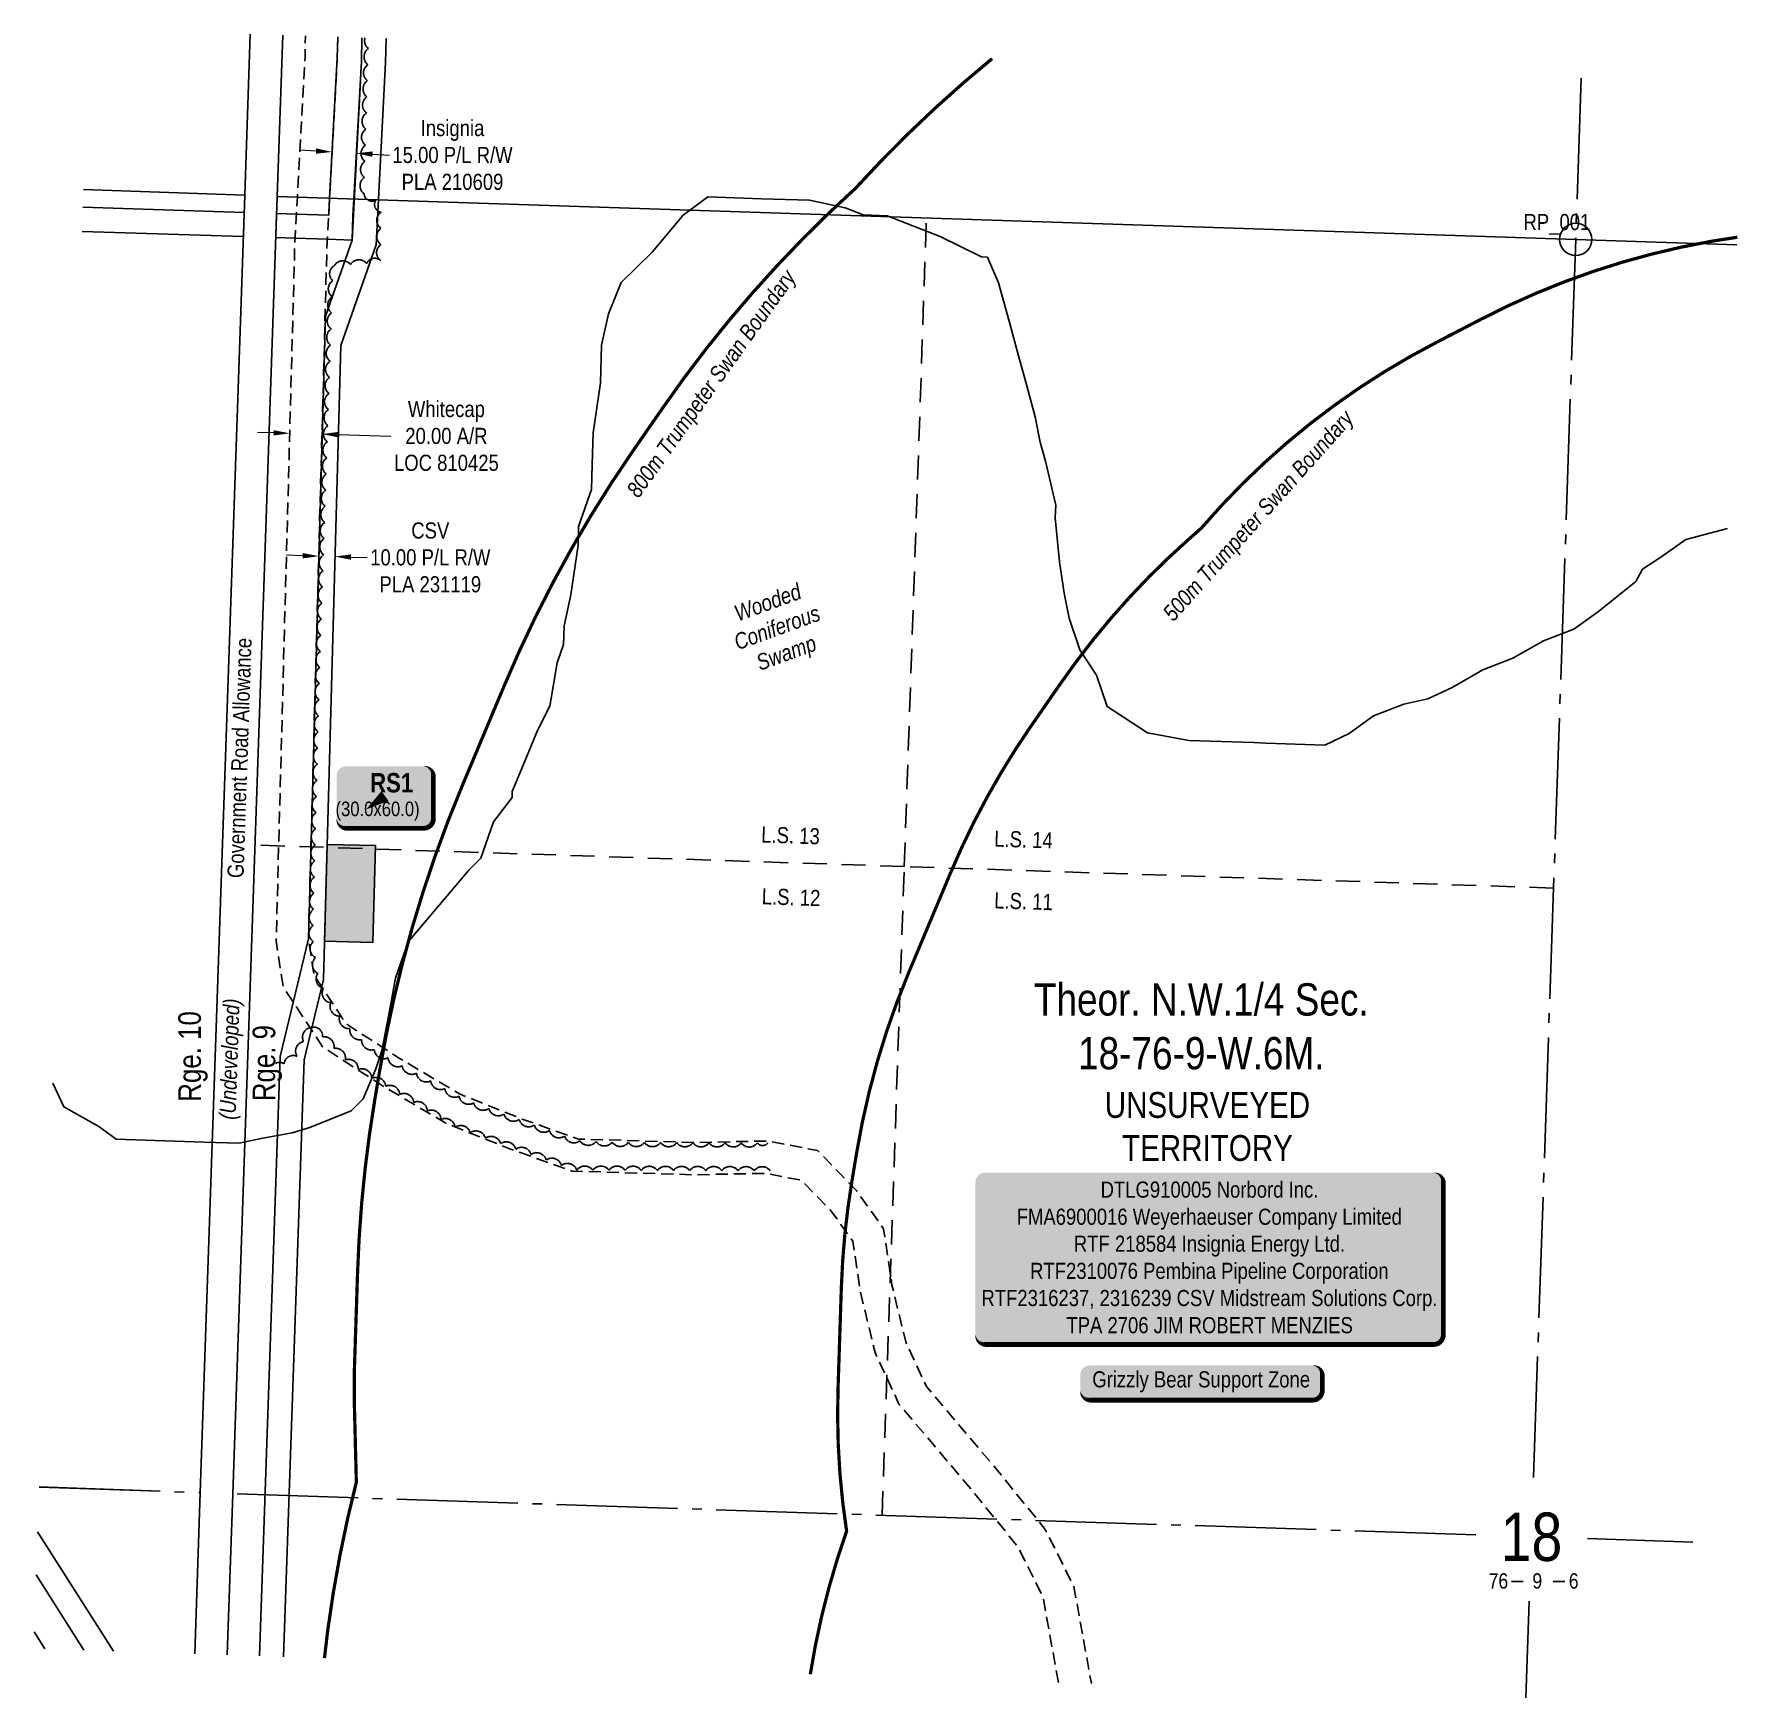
# Model space of a CAD drawing. Extents: x 347493 to 351441, y 6162376 to 6165172.
# Drawn here: x 348837 to 349893, y 6162376 to 6163408 of the extents above; entities that cross this region are included whole.
import ezdxf
from ezdxf.enums import TextEntityAlignment as Align

# ---------------------------------------------------------------- set-up
doc = ezdxf.new("R2010")
doc.units = 0
doc.header["$LTSCALE"] = 3
doc.header["$PDSIZE"] = 0.5
for name, pattern in [('0', [1, 1, 0]), ('DASHDOT2', [12.7, 6.35, -3.175, 0, -3.175]), ('foc-ACCESSROAD', [3.75, 2.5, -1.25]), ('foc-LSD', [8, 5, -3]), ('foc-QUARTERLINE', [33, 25, -3, 2, -3])]:
    doc.linetypes.add(name, pattern=pattern)
doc.layers.get('Defpoints').update_dxf_attribs({"color": 9})
for name, color, linetype in [('10', 1, 'Continuous'), ('35', 37, 'Continuous'), ('9', 3, 'Continuous'), ('AS-WILDLIFE', 131, 'DASHDOT2'), ('AS-WILDLIFE-BLOCK', 131, 'Continuous'), ('C-RW', 13, 'Continuous'), ('C-SYMBOL', 7, 'Continuous'), ('D-TXT', 6, 'Continuous'), ('F-AR', 190, 'foc-ACCESSROAD'), ('F-RW', 190, 'Continuous'), ('L-QSEC', 8, 'foc-QUARTERLINE'), ('L-ROAD-T', 7, 'Continuous'), ('L-SEC', 7, 'Continuous'), ('L-SECLBL', 7, 'Continuous'), ('L-SECQ', 8, 'foc-QUARTERLINE'), ('L-SECTION-LSD', 7, 'foc-LSD'), ('L-UNS-T', 3, 'Continuous'), ('P-TEMP-BLOCKS', 250, 'Continuous'), ('P-TEMP-H', 41, 'Continuous'), ('P-TEMP_LOG DECK', 46, 'Continuous'), ('R- CONC', 8, 'Continuous'), ('T-BUSH', 110, '0'), ('WETLAND', 143, 'Continuous'), ('WETLAND-T', 146, 'Continuous')]:
    doc.layers.add(name, color=color, linetype=linetype)
for name, color, linetype, lineweight in [('C-RW-T', 13, 'Continuous', 9), ('F-RW-T', 190, 'Continuous', 9), ('T-TEXT', 48, 'Continuous', 18)]:
    doc.layers.add(name, color=color, linetype=linetype, lineweight=lineweight)
doc.styles.add('100L', font='ARIALN.TTF', dxfattribs={"height": 11})
doc.styles.add('175L', font='ARIALN.TTF', dxfattribs={"height": 20})
doc.styles.add('240', font='ARIALN.TTF', dxfattribs={"height": 30})
doc.styles.add('80', font='ARIALN.TTF', dxfattribs={"height": 10})
doc.styles.add('80CG', font='ARIALN.TTF', dxfattribs={"height": 10})
doc.styles.add('80L', font='ARIALN.TTF', dxfattribs={"height": 10})
doc.styles.add('80LS', font='ARIALNI.TTF', dxfattribs={"height": 10})
doc.styles.add('BOLD', font='ARIALNB.TTF')
doc.styles.add('SIMPLEX', font='ARIALN.TTF')
doc.dimstyles.new('Compass 5 000', dxfattribs={"dimscale": 5, "dimtxt": 9, "dimasz": 2, "dimexe": 0.2, "dimexo": 0.0625, "dimgap": 0.5, "dimtad": 0, "dimtih": 1, "dimtoh": 1, "dimzin": 0, "dimdsep": 46, "dimtxsty": '80CG', "dimcen": 0.1, "dimse1": 1, "dimse2": 1, "dimclrd": 256, "dimclrt": 256, "dimaunit": 1, "dimadec": 4, "dimazin": 0, "dimtfac": 0.06, "dimtofl": 0, "dimtmove": 0, "dimatfit": 1, "dimfxl": 0.2, "dimtolj": 1, "dimtzin": 0, "dimlwd": -1, "dimarcsym": 0})

msp = doc.modelspace()

# ---------------------------------------------------------------- texts
at = {"layer": '35', "color": 3, "style": '80'}
msp.add_attdef('RP_001', (349759.7596819572, 6163286.179844648), 'RP', height=9.997349999999958, dxfattribs=at)
at = {"layer": 'AS-WILDLIFE', "char_height": 9.997549999999984, "attachment_point": 5, "style": '240'}
for s, insert, rotation in [('{\\fArial Narrow|b0|i1|c0|p34; 800m Trumpeter Swan Boundary}', (349256.6126553345, 6163188.925242827), 54.49894496638459), ('{\\fArial Narrow|b0|i1|c0|p34; 500m Trumpeter Swan Boundary}', (349595.313715148, 6163107.067113576), 48.23913859693997)]:
    msp.add_mtext_dynamic_manual_height_columns(s, width=172.6770561957706, gutter_width=45.00000000000001, heights=[0], dxfattribs=dict(at, insert=insert, rotation=rotation))
at = {"layer": 'C-SYMBOL', "color": 3, "insert": (349560.0677454433, 6162819.271553051), "char_height": 19.99469999999993, "width": 207.700831664814, "attachment_point": 2, "style": '175L'}
msp.add_mtext('Theor. N.W.1/4 Sec. 18-76-9-W.6M.', dxfattribs=at)
at = {"layer": 'D-TXT', "color": 3, "insert": (348926.171239004, 6162745.853760841), "char_height": 13.99628999999995, "attachment_point": 1, "rotation": 90, "style": '80L'}
msp.add_mtext_dynamic_manual_height_columns('Rge. 10', width=55.50455069672559, gutter_width=47.48741249999986, heights=[0], dxfattribs=at)
at = {"layer": 'L-ROAD-T', "style": '80L'}
msp.add_text('Government Road Allowance', height=9.997549999999984, rotation=88.0363896292025, dxfattribs=at).set_placement((348964.103911577, 6162958.964569046), align=Align.MIDDLE_CENTER)
at = {"layer": 'L-SECTION-LSD', "insert": (349431.9441885133, 6162914.014356191), "char_height": 9.997349999999964, "attachment_point": 1, "rotation": 358.10061686418624, "style": '100L', "bg_fill": 3, "box_fill_scale": 1.5, "bg_fill_color": 256, "bg_fill_transparency": 0}
msp.add_mtext_dynamic_manual_height_columns('L.S. 14', width=36.98839449618065, gutter_width=54.9854249999998, heights=[0], dxfattribs=at)
at = {"layer": 'L-UNS-T', "color": 3, "insert": (349563.8814542394, 6162730.403628509), "char_height": 15.99575999999994, "attachment_point": 5, "style": '80L'}
msp.add_mtext_dynamic_manual_height_columns('UNSURVEYED TERRITORY', width=126.3802520611182, gutter_width=47.48741249999986, heights=[0], dxfattribs=at)
at = {"layer": 'WETLAND-T', "insert": (349263.191844087, 6163050.547784672), "char_height": 10.00000000000002, "attachment_point": 1, "rotation": 19.999999999999996, "style": '80L'}
msp.add_mtext_dynamic_manual_height_columns('\\pi6.83718;{\\fArial Narrow|b0|i1|c0|p34;Wooded \\P\\pi0.56842;Coniferous \\P\\pi9.16664;Swamp}', width=55.46834924965895, gutter_width=50.00000000000001, heights=[0], dxfattribs=at)

# ---------------------------------------------------------------- blocks, each defined once
blk = doc.blocks.new('L-SECLBL')
at = {"layer": '9', "color": 7}
for p, q in [((-5.082139060913505, -27.83004804289613), (-12.28857354467345, -27.83004804289613)), ((20.70431141927111, -27.83004804289613), (13.49787693551116, -27.83004804289613))]:
    blk.add_line(p, q, dxfattribs=at)
at = {"layer": '10', "color": 2, "style": 'SIMPLEX'}
blk.add_attdef('SEC', text='', height=30, dxfattribs=at).set_placement((0, 0), align=Align.MIDDLE)
at = {"layer": '10', "color": 5, "style": '80L'}
blk.add_attdef('TWP', text='', height=9.5, dxfattribs=at).set_placement((-14.43410290347765, -27.36845155570791), align=Align.MIDDLE_RIGHT)
blk.add_attdef('RGE', text='', height=9.5, dxfattribs=at).set_placement((3.622123863462547, -27.36845155570791), align=Align.MIDDLE_CENTER)
blk.add_attdef('MER', text='', height=9.5, dxfattribs=at).set_placement((23.16775162027989, -27.36845155570791), align=Align.MIDDLE_LEFT)
blk = doc.blocks.new('*U422')
h = blk.add_hatch(color=255)
edge = h.paths.add_edge_path()
edge.add_line((-139, -54), (139, -54))
edge.add_arc((139, -48), 6, 270, 360)
edge.add_line((145, -48), (145, 46.5))
edge.add_arc((139, 46.5), 6, 0, 90)
edge.add_line((139, 52.5), (-139, 52.5))
edge.add_arc((-139, 46.5), 6, 90, 180)
edge.add_line((-145, 46.5), (-145, -48))
edge.add_arc((-139, -48), 6, 180, 270)
at = {"color": 44, "flags": 128}
blk.add_lwpolyline([(-139, -54, 3, 3, 0), (139, -54, 3, 3, 0.414213562373095), (145, -48, 3, 3, 0), (145, 46.5, 3, 0, 0.414213562373095), (139, 52.5, 0, 0, 0), (-139, 52.5, 0, 0, 0.414213562373095), (-145, 46.5, 0, 0, 0), (-145, -48, 0, 3, 0.414213562373095)], format="xyseb", close=True, dxfattribs=at)
at = {"color": 44, "style": '80'}
blk.add_attdef('ENTER_TEXT_001', (-35.98567530695772, -4.996589358799454), '', height=10, dxfattribs=at)
blk = doc.blocks.new('*U427')
h = blk.add_hatch(color=191)
edge = h.paths.add_edge_path()
edge.add_line((-23.99999999999998, -20), (23.99999999999998, -20))
edge.add_arc((23.99999999999998, -14), 6, 270, 360)
edge.add_line((29.99999999999998, -14), (29.99999999999998, 12.5))
edge.add_arc((23.99999999999998, 12.5), 6, 0, 90)
edge.add_line((23.99999999999998, 18.5), (-23.99999999999998, 18.5))
edge.add_arc((-23.99999999999998, 12.5), 6, 90, 180)
edge.add_line((-29.99999999999998, 12.5), (-29.99999999999998, -14))
edge.add_arc((-23.99999999999998, -14), 6, 180, 270)
at = {"color": 250, "flags": 128}
blk.add_lwpolyline([(-23.99999999999998, -20, 3, 3, 0), (23.99999999999998, -20, 3, 3, 0.414213562373095), (29.99999999999998, -14, 3, 3, 0), (29.99999999999998, 12.5, 3, 0, 0.414213562373095), (23.99999999999998, 18.5, 0, 0, 0), (-23.99999999999998, 18.5, 0, 0, 0.414213562373095), (-29.99999999999998, 12.5, 0, 0, 0), (-29.99999999999998, -14, 0, 3, 0.414213562373095)], format="xyseb", close=True, dxfattribs=at)
at = {"flags": 128}
blk.add_lwpolyline([(-11.58194984721978, -8.280343722435013, 0, 7.5, 0), (-3.398394867633905e-15, 0, 0, 0, 0)], format="xyseb", dxfattribs=at)
at = {"color": 250}
for tag, p, height, style in [('TEMP_AREA_W1_001', (-9.212824010914055, 2.244292974654144), 12, 'BOLD'), ('ENTER_TEXT_001', (-30.65893587994544, -12.47010782646594), 9, '80')]:
    blk.add_attdef(tag, p, '', height=height, dxfattribs=dict(at, style=style))
blk = doc.blocks.new('*D429')
at = {"layer": 'Defpoints', "color": 0, "transparency": 16777216}
for p in [(348995.8500621833, 6163184.537267505), (349015.8368204539, 6163184.003165063), (349015.1870222845, 6163159.68693297)]:
    blk.add_point(p, dxfattribs=at)
at = {"layer": 'F-RW-T', "transparency": 16777216}
for p, q in [((348985.2038326469, 6163160.488168197), (348975.2074012799, 6163160.755300982)), ((349025.1834536515, 6163159.419800185), (349057.9608391264, 6163158.54389618))]:
    blk.add_line(p, q, dxfattribs=at)
for points in [[(348985.2483547778, 6163162.154240091), (348985.1593105161, 6163158.822096301), (348995.200264014, 6163160.221035412)], [(349025.2279757824, 6163161.085872079), (349025.1389315206, 6163157.753728289), (349015.1870222845, 6163159.68693297)]]:
    blk.add_solid(points, dxfattribs=at)
at = {"layer": 'F-RW-T', "transparency": 16777216, "insert": (349092.2957640922, 6163158.543896179), "char_height": 10, "attachment_point": 5, "style": '80CG'}
blk.add_mtext('\\A1;Whitecap\\P20.00 A/R\\PLOC 810425', dxfattribs=at)
blk = doc.blocks.new('*D430')
at = {"layer": 'C-RW-T', "transparency": 16777216}
for p, q in [((349003.2499664436, 6163084.32715708), (348993.2536260312, 6163084.597672069)), ((349033.2365385774, 6163083.515678387), (349043.2328789898, 6163083.245163397))]:
    blk.add_line(p, q, dxfattribs=at)
for points in [[(349003.2950522752, 6163085.993213817), (349003.204880612, 6163082.661100345), (349013.2463068559, 6163084.05664209)], [(349033.281624409, 6163085.181735124), (349033.1914527457, 6163081.849621652), (349023.2401981649, 6163083.786193376)]]:
    blk.add_solid(points, dxfattribs=at)
at = {"layer": 'Defpoints', "color": 0, "transparency": 16777216}
for p in [(349013.2497222496, 6163084.182851129), (349023.2401981649, 6163083.786193376), (349023.2436135585, 6163083.912402415)]:
    blk.add_point(p, dxfattribs=at)
at = {"layer": 'C-RW-T', "transparency": 16777216, "insert": (349082.3188271479, 6163083.245163397), "char_height": 10, "attachment_point": 5, "style": '80CG'}
blk.add_mtext('\\A1;CSV\\P10.00 P/L R/W\\PPLA 231119', dxfattribs=at)
blk = doc.blocks.new('*D434')
at = {"layer": 'Defpoints', "color": 0, "transparency": 16777216}
for p in [(349023.0132895354, 6163362.357230443), (349038.0084894072, 6163361.536387354), (349036.4923121883, 6163333.838791117)]:
    blk.add_point(p, dxfattribs=at)
at = {"layer": 'F-RW-T', "transparency": 16777216}
for p, q in [((349011.5120612803, 6163335.206219793), (349001.5270102441, 6163335.752805381)), ((349046.4773632245, 6163333.29220553), (349056.985437768, 6163332.716989432))]:
    blk.add_line(p, q, dxfattribs=at)
for points in [[(349011.6031588783, 6163336.870394966), (349011.4209636824, 6163333.54204462), (349021.4971123165, 6163334.659634206)], [(349046.5684608225, 6163334.956380703), (349046.3862656266, 6163331.628030357), (349036.4923121883, 6163333.838791117)]]:
    blk.add_solid(points, dxfattribs=at)
at = {"layer": 'F-RW-T', "transparency": 16777216, "insert": (349096.0713859263, 6163332.716989432), "char_height": 10, "attachment_point": 5, "style": '80CG'}
blk.add_mtext('\\A1;Insignia\\P15.00 P/L R/W\\PPLA 210609', dxfattribs=at)
blk = doc.blocks.new('*U443')
h = blk.add_hatch(color=255)
edge = h.paths.add_edge_path()
edge.add_line((-68.99999999999999, -11.5), (68.99999999999999, -11.5))
edge.add_arc((68.99999999999999, -5.5), 6, 270, 360)
edge.add_line((74.99999999999999, -5.5), (74.99999999999999, 4))
edge.add_arc((68.99999999999999, 4), 6, 0, 90)
edge.add_line((68.99999999999999, 10), (-68.99999999999999, 10))
edge.add_arc((-68.99999999999999, 4), 6, 90, 180)
edge.add_line((-74.99999999999999, 4), (-74.99999999999999, -5.5))
edge.add_arc((-68.99999999999999, -5.5), 6, 180, 270)
at = {"color": 131, "flags": 128}
blk.add_lwpolyline([(-68.99999999999999, -11.5, 3, 3, 0), (68.99999999999999, -11.5, 3, 3, 0.414213562373095), (74.99999999999999, -5.5, 3, 3, 0), (74.99999999999999, 4, 3, 0, 0.414213562373095), (68.99999999999999, 10, 0, 0, 0), (-68.99999999999999, 10, 0, 0, 0.414213562373095), (-74.99999999999999, 4, 0, 0, 0), (-74.99999999999999, -5.5, 0, 3, 0.414213562373095)], format="xyseb", close=True, dxfattribs=at)
at = {"color": 131, "style": '80'}
blk.add_attdef('ENTER_TEXT_001', (-35.98567530695772, -4.996589358799454), '', height=10, dxfattribs=at)

# ---------------------------------------------------------------- dimensions: what is measured, and where the dimension line sits
at = {"layer": 'C-RW-T'}
dim = msp.add_aligned_dim(p1=(349013.2497222495, 6163084.182851129), p2=(349023.2436135585, 6163083.912402416), distance=-0.12625524345346978, text='CSV\\P10.00 P/L R/W\\PPLA 231119', dimstyle='Compass 5 000', dxfattribs=at)
dim.commit()
dim.dimension.update_dxf_attribs({"geometry": '*D430', "text_midpoint": (349082.3188271479, 6163083.245163397)})
at = {"layer": 'F-RW-T'}
for base, p1, p2, angle, text, picture, middle in [((349036.4923121883, 6163333.838791117), (349023.0132895355, 6163362.357230444), (349038.0084894072, 6163361.536387355), 356.8667338076871, 'Insignia\\P15.00 P/L R/W\\PPLA 210609', '*D434', (349096.0713859263, 6163332.716989432)), ((349015.1870222845, 6163159.68693297), (348995.8500621833, 6163184.537267505), (349015.8368204539, 6163184.003165063), 358.46925979178536, 'Whitecap\\P20.00 A/R\\PLOC 810425', '*D429', (349092.2957640922, 6163158.543896179))]:
    dim = msp.add_linear_dim(base=base, p1=p1, p2=p2, angle=angle, text=text, dimstyle='Compass 5 000', dxfattribs=at)
    dim.commit()
    dim.dimension.update_dxf_attribs({"geometry": picture, "text_midpoint": middle, "dimtype": 161})

# ---------------------------------------------------------------- hatches: boundary and pattern name
at = {"layer": 'P-TEMP-H'}
h = msp.add_hatch(color=256, dxfattribs=at)
h.dxf.hatch_style = 1
h.paths.add_polyline_path([(349048.3946045468, 6162904.592829934), (349018.4129306197, 6162905.404176071), (349016.7902383358, 6162845.440828223), (349046.771912263, 6162844.629482076)])

# ---------------------------------------------------------------- linework, layer by layer
at = {"layer": '35', "color": 3}
msp.add_circle((349792.112, 6163280.427), 9.997349999999958, dxfattribs=at)
at = {"layer": 'F-AR', "flags": 128}
msp.add_lwpolyline([(348989.3476370904, 6162941.220437161), (348998.2934341437, 6163275.966774543), (348999.9643606406, 6163306.708000061), (349004.6798659249, 6163393.466886801), (349004.9662650897, 6163406.573047274)], dxfattribs=at)
at = {"layer": 'F-RW'}
for points in [[(349039.929945232, 6163405.412995011), (349039.6095338913, 6163390.784342747), (349034.9434647606, 6163305.544373993), (349034.3638546903, 6163294.95305036), (349033.9266968109, 6163279.964021903), (349018.5615618919, 6163280.471261108), (348998.5742663824, 6163281.131919798), (348986.590400402, 6163281.527744478), (348987.1046891465, 6163296.514814447), (348999.3884433848, 6163296.109436951), (349019.37567729, 6163295.448980948), (349019.9517907101, 6163306.043129879), (349024.6631798769, 6163392.705793647), (349024.9517442914, 6163405.90995345)], [(348867.087901591, 6163300.354754562), (348967.004030978, 6163297.179535226), (348966.4897589931, 6163282.191662135), (348866.5747043688, 6163285.390542069)], [(348838.9243138385, 6162479.138478274), (348885.913200281, 6162405.273017225)], [(348838.012116974, 6162452.539917137), (348867.6972796605, 6162405.876820491)], [(348867.6972796605, 6162405.876820491), (348838.012116974, 6162452.539917137)], [(348843.4852068613, 6162406.67937826), (348836.799740141, 6162417.188469835)]]:
    msp.add_lwpolyline(points, dxfattribs=at)
at = {"layer": 'L-QSEC'}
msp.add_line((348839.8739037192, 6162506.827374746), (348939.7769923712, 6162503.515777494), dxfattribs=at)
at = {"layer": 'L-SEC'}
for p, q in [((348970.7959562569, 6163407.706776444), (348967.3680463133, 6163307.790408211)), ((348990.8963775485, 6163407.039868982), (348987.4676899528, 6163307.100833824)), ((348867.458503184, 6163311.371999597), (348967.3680463133, 6163307.790408211)), ((348967.3680463133, 6163307.790408211), (348939.7769834888, 6162503.515420551)), ((348987.467691525, 6163307.100879651), (348959.8766287001, 6162502.825891992)), ((348987.4684683841, 6163307.123523451), (349792.1121397231, 6163280.427338016)), ((349792.1121397231, 6163280.427338016), (349892.0305406956, 6163277.11220743)), ((348939.7769834888, 6162503.515420551), (348936.3507178611, 6162403.601164429)), ((348959.8766379615, 6162502.826162002), (348956.4511606744, 6162402.934894885))]:
    msp.add_line(p, q, dxfattribs=at)
at = {"layer": 'L-SECQ'}
for p, q in [((349795.5217156943, 6163380.343381648), (349792.1121397231, 6163280.427338016)), ((349792.1121397231, 6163280.427338016), (349765.6965646516, 6162506.137306997)), ((348839.8676997111, 6162507.10172835), (348939.7769834888, 6162503.515420551)), ((349730.2260739749, 6162477.301578988), (348959.8766287001, 6162502.825891992)), ((349864.5962755508, 6162472.849434444), (349799.4525489351, 6162475.007869006)), ((349763.3105033468, 6162436.197376605), (349761.2656094974, 6162376.257703968))]:
    msp.add_line(p, q, dxfattribs=at)
at = {"layer": 'L-SECTION-LSD'}
for p, q in [((349376.0361471648, 6162891.642969707), (349389.7906688888, 6163293.774712441)), ((349362.2809971606, 6162489.492858371), (349376.0361471648, 6162891.642969708)), ((349778.3932086787, 6162878.299747949), (349376.0361471648, 6162891.642969707))]:
    msp.add_line(p, q, dxfattribs=at)
at = {"layer": 'P-TEMP_LOG DECK'}
msp.add_lwpolyline([(349048.3946045468, 6162904.592829934), (349018.4129306197, 6162905.404176071), (349016.7902383358, 6162845.440828223), (349046.771912263, 6162844.629482076)], close=True, dxfattribs=at)
at = {"layer": 'T-BUSH', "flags": 128}
for points in [[(349041.8040189308, 6163405.350815531, 0.3128118046252228), (349044.0085763739, 6163398.75443007, 0.52056705), (349043.6981350959, 6163388.761701102, 0.52056705), (349043.3876938148, 6163378.768972135, 0.52056705), (349043.0772525351, 6163368.776243168, 0.52056705), (349042.7668112569, 6163358.783514198, 0.52056705), (349042.4563699758, 6163348.790785233, 0.52056705), (349042.1459286976, 6163338.798056266, 0.52056705), (349041.8354874163, 6163328.805327279, 0.52056705), (349041.5250461367, 6163318.812598308, 0.52056705), (349041.2146048587, 6163308.819869361, 0.52056705), (349048.436300097, 6163304.561344161, 0.52056705), (349051.8122007388, 6163297.255068993, 0.52056705), (349051.7390708751, 6163287.257786438, 0.52056705), (349051.6659410115, 6163277.260503905, 0.52056705), (349051.5928111477, 6163267.263221397, 0.52056705), (349042.8430677705, 6163265.468430002, 0.52056705), (349032.8656537933, 6163264.83422471, 0.52056705), (349022.8882398173, 6163264.200019463, 0.52056705), (349021.8911563362, 6163254.85116256, 0.52056705), (349021.5567784237, 6163244.8592059, 0.52056705), (349021.2224005098, 6163234.867249288, 0.52056705), (349020.8880225943, 6163224.875292652, 0.52056705), (349020.5536446805, 6163214.88333599, 0.52056705), (349020.2192667681, 6163204.89137938, 0.52056705), (349019.8848888527, 6163194.899422744, 0.52056705), (349019.5505109386, 6163184.907466085, 0.52056705), (349019.2161330248, 6163174.915509473, 0.52056705), (349018.8817551124, 6163164.923552834, 0.52056705), (349018.5473771971, 6163154.931596177, 0.52056705), (349018.2129992829, 6163144.939639565, 0.52056705), (349017.8786213692, 6163134.947682929, 0.52056705), (349017.5442434568, 6163124.95572627, 0.52056705), (349017.2098655414, 6163114.963769658, 0.52056705), (349016.8754876273, 6163104.971813021, 0.52056705), (349016.5411097136, 6163094.979856386, 0.52056705), (349016.2067318012, 6163084.98789975, 0.52056705), (349015.8723538857, 6163074.995943114, 0.52056705), (349015.5379759716, 6163065.003986479, 0.52056705), (349015.2035980594, 6163055.012029842, 0.52056705), (349014.8692201455, 6163045.020073206, 0.52056705), (349014.5348422301, 6163035.028116571, 0.52056705), (349014.200464316, 6163025.036159932, 0.52056705), (349013.8747985779, 6163015.043944445, 0.52056705), (349013.6153539754, 6163005.049761409, 0.52056705), (349013.3559093744, 6162995.055578378, 0.52056705), (349013.0964647705, 6162985.061395345, 0.52056705), (349012.8370201695, 6162975.067212312, 0.52056705), (349012.5775755655, 6162965.07302928, 0.52056705), (349012.318130963, 6162955.078846246, 0.52056705), (349012.0586863603, 6162945.084663213, 0.52056705), (349011.7992417581, 6162935.09048018, 0.52056705), (349011.5397971569, 6162925.096297147, 0.52056705), (349011.2803525531, 6162915.102114113, 0.52056705), (349011.0209079519, 6162905.10793108, 0.52056705), (349010.7614633481, 6162895.113748044, 0.52056705), (349010.5020187456, 6162885.119565014, 0.52056705), (349010.2425741431, 6162875.125381977, 0.52056705), (349009.9831295406, 6162865.131198947, 0.52056705), (349009.7236849396, 6162855.13701589, 0.52056705), (349009.7442233328, 6162845.159491131, 0.52056705), (349011.186897633, 6162835.266579659, 0.52056705), (349012.6295719299, 6162825.373668239, 0.52056705), (349016.0349231592, 6162816.048825251, 0.52056705), (349020.6349160323, 6162807.200099998, 0.52056705), (349026.1402043162, 6162798.869929599, 0.52056705), (349032.5090918823, 6162791.163550607, 0.52056705), (349039.7608075087, 6162784.348060367, 0.52056705), (349047.5859123082, 6162778.137129807, 0.52056705), (349056.1770631023, 6162773.024094112, 0.52056705), (349064.8807411383, 6162768.112890502, 0.52056705), (349073.7468373489, 6162763.49300479, 0.52056705), (349082.5676428897, 6162758.787955169, 0.52056705), (349091.3548428735, 6162754.019714144, 0.52056705), (349100.1420428543, 6162749.251473119, 0.52056705), (349109.1934746021, 6162745.070161548, 0.52056705), (349118.588807549, 6162741.652746635, 0.52056705), (349127.9841404943, 6162738.235331674, 0.52056705), (349137.3794734383, 6162734.817916761, 0.52056705), (349146.7748063836, 6162731.400501801, 0.52056705), (349156.1701393289, 6162727.983086888, 0.52056705), (349165.5654722741, 6162724.56567195, 0.52056705), (349175.0519683467, 6162721.611755307, 0.52056705), (349185.0416988932, 6162721.216420532, 0.52056705), (349195.031429441, 6162720.821085757, 0.52056705), (349205.0261094854, 6162720.654504762, 0.52056705), (349215.0235905579, 6162720.617380513, 0.52056705), (349225.0210716317, 6162720.580256263, 0.52056705), (349235.0185527024, 6162720.543131993, 0.52056705), (349245.016033775, 6162720.506007769, 0.52056705), (349255.0135148474, 6162720.468883497, 0.52056705), (349265.0109959213, 6162720.431759273, 0.52056705), (349275.008476992, 6162720.394635022, 0.52056705), (349285.0059580645, 6162720.357510776, 0.52056705), (349291.4730531224, 6162720.333496123)], [(349293.0056564225, 6162702.960411305, 0.52056705), (349283.0081711004, 6162702.996372597, 0.52056705), (349273.010685776, 6162703.032333929, 0.52056705), (349263.0132004529, 6162703.068295219, 0.52056705), (349253.0157151296, 6162703.104256555, 0.52056705), (349243.0182298078, 6162703.140217846, 0.52056705), (349233.0207444847, 6162703.176179179, 0.52056705), (349223.0232591603, 6162703.21214049, 0.52056705), (349213.0257738372, 6162703.248101801, 0.52056705), (349203.028288514, 6162703.284063116, 0.52056705), (349193.0308031921, 6162703.320024428, 0.52056705), (349183.0333178688, 6162703.35598574, 0.52056705), (349173.0358325446, 6162703.391947053, 0.52056705), (349163.5548373597, 6162706.369181975, 0.52056705), (349154.1432149626, 6162709.741476425, 0.52056705), (349144.7315925658, 6162713.113770875, 0.52056705), (349135.3199701688, 6162716.486065325, 0.52056705), (349125.9083477719, 6162719.858359756, 0.52056705), (349116.4967253762, 6162723.230654206, 0.52056705), (349107.0851029792, 6162726.602948656, 0.52056705), (349097.6734805822, 6162729.975243124, 0.52056705), (349088.9929427387, 6162734.858639933, 0.52056705), (349080.5074282847, 6162740.145136946, 0.52056705), (349072.0219138308, 6162745.431633939, 0.52056705), (349063.3919658366, 6162750.475860921, 0.52056705), (349054.7061408043, 6162755.426360846, 0.52056705), (349046.0203157718, 6162760.376860771, 0.52056705), (349037.7008969276, 6162765.89016284, 0.52056705), (349029.6591478194, 6162771.829967321, 0.52056705), (349022.6037532891, 6162778.907876761, 0.52056705), (349015.5812398867, 6162786.023726079, 0.52056705), (349008.5818900266, 6162791.930204651, 0.52056705), (349003.7626025698, 6162783.17293857, 0.52056705), (348999.6996810319, 6162774.038187639, 0.52056705), (348991.7160397643, 6162769.293690654, 0.52056705), (348984.3694612156, 6162766.975728284, 0.52056705)]]:
    msp.add_lwpolyline(points, format="xyb", dxfattribs=at)

# ---------------------------------------------------------------- block references
at = {"layer": 'AS-WILDLIFE-BLOCK'}
ref = msp.add_blockref('*U443', (349560.090984345, 6162572.374291412), dxfattribs=at)
ref.add_attrib('ENTER_TEXT_001', 'Grizzly Bear Support Zone', (349492.5261821622, 6162568.755601098), dxfattribs={"layer": '0', "color": 131, "height": 9.999999999999995, "style": '80'})
at = {"layer": 'L-SECLBL', "xscale": 0.999735, "yscale": 0.999735, "zscale": 0.999735}
msp.add_blockref('L-SECLBL', (349764.6738698742, 6162476.160205645), dxfattribs=at).add_auto_attribs({'SEC': '18', 'TWP': '76', 'RGE': '9', 'MER': '6'})
at = {"layer": 'P-TEMP-BLOCKS', "xscale": 0.999735, "yscale": 0.999735, "zscale": 0.999735}
msp.add_blockref('*U427', (349054.2252991793, 6162935.363084581), dxfattribs=at).add_auto_attribs({'TEMP_AREA_W1_001': 'RS1', 'ENTER_TEXT_001': '(30.0x60.0)'})
at = {"layer": 'R- CONC'}
ref = msp.add_blockref('*U422', (349565.1043991793, 6162649.360094829), dxfattribs=dict(at, xscale=0.999735, yscale=0.999735, zscale=0.999735))
ref.add_attrib('ENTER_TEXT_001', 'DTLG910005 Norbord Inc.', (349497.6836619522, 6162686.388706204), dxfattribs={"layer": '0', "color": 44, "height": 9.997349999999969, "style": '80'})
ref.add_attrib('ENTER_TEXT_002', 'FMA6900016 Weyerhaeuser Company Limited', (349445.6817571602, 6162669.549149861), dxfattribs={"layer": '0', "color": 44, "height": 9.997349999999969, "style": '80'})
ref.add_attrib('ENTER_TEXT_003', 'RTF 218584 Insignia Energy Ltd.', (349481.1123382823, 6162652.845983012), dxfattribs={"layer": '0', "color": 44, "height": 9.997349999999969, "style": '80'})
ref.add_attrib('ENTER_TEXT_004', 'RTF2310076 Pembina Pipeline Corporation', (349453.9776482073, 6162636.006426668), dxfattribs={"layer": '0', "color": 44, "height": 9.997349999999969, "style": '80'})
ref.add_attrib('ENTER_TEXT_005', 'RTF2316237, 2316239 CSV Midstream Solutions Corp.', (349423.8287502878, 6162619.166870324), dxfattribs={"layer": '0', "color": 44, "height": 9.997349999999969, "style": '80'})
ref.add_attrib('ENTER_TEXT_006', 'TPA 2706 JIM ROBERT MENZIES', (349476.4785051821, 6162602.32731398), dxfattribs={"layer": '0', "color": 44, "height": 9.997349999999969, "style": '80'})

msp.set_redraw_order([(e.dxf.handle, doc.entitydb.next_handle()) for e in msp.query("TEXT MTEXT ATTDEF DIMENSION ARC_DIMENSION")])  # texts and dimensions are drawn at this point

# ---------------------------------------------------------------- next in the draw order: texts
at = {"layer": 'D-TXT', "color": 3, "insert": (348972.2400677691, 6162746.179646966), "char_height": 13.99628999999995, "attachment_point": 1, "rotation": 90, "style": '80L', "bg_fill": 3, "box_fill_scale": 1, "bg_fill_color": 256, "bg_fill_transparency": 0}
msp.add_mtext_dynamic_manual_height_columns('Rge. 9', width=63.84417001282386, gutter_width=47.48741249999986, heights=[0], dxfattribs=at)
at = {"layer": 'L-SECTION-LSD', "char_height": 9.997349999999964, "attachment_point": 1, "rotation": 358.10061686418624, "style": '100L', "bg_fill": 3, "box_fill_scale": 1.5, "bg_fill_color": 256, "bg_fill_transparency": 0}
for s, width, insert in [('\\pi1.88829;L.S. 13', 36.82445757256467, (349285.6861523926, 6162916.611542764)), ('\\pi2.2271;L.S. 12', 37.10188928945325, (349285.6861523926, 6162878.336976683)), ('L.S. 11', 36.43983632869642, (349431.9441885133, 6162875.7397901))]:
    msp.add_mtext_dynamic_manual_height_columns(s, width=width, gutter_width=54.9854249999998, heights=[0], dxfattribs=dict(at, insert=insert))

# ---------------------------------------------------------------- next in the draw order: linework, layer by layer
at = {"layer": 'AS-WILDLIFE', "const_width": 2.00000000000002, "flags": 128}
for points in [[(349016.7356406397, 6162400.936644756), (349018.756498527, 6162418.113989361), (349022.1729994715, 6162441.265076874), (349026.2686908855, 6162464.305631456), (349031.0399462792, 6162487.215745602), (349036.4828307334, 6162509.975802916), (349035.2324341765, 6162559.327066145), (349035.2722958968, 6162579.590062466), (349037.2695692899, 6162640.526175222), (349038.2439174729, 6162661.688642748), (349039.7784155379, 6162682.817656807), (349041.8719766303, 6162703.89888408), (349044.5232371739, 6162724.917182921), (349047.730122534, 6162745.857791333), (349050.7281066531, 6162763.839018862), (349054.8489688438, 6162786.533153823), (349059.6225271404, 6162809.099089934), (349065.0449263935, 6162831.517913204), (349071.1115975219, 6162853.771189244), (349077.8173833954, 6162875.840066427), (349085.1568011488, 6162897.706584087), (349093.1237827408, 6162919.352264428), (349101.7115462031, 6162940.759109226), (349128.0487948473, 6163003.56208154), (349137.5853107194, 6163025.384753328), (349147.7672955107, 6163046.913693315), (349158.5856947771, 6163068.129937563), (349170.0311456367, 6163089.014813215), (349182.0931888423, 6163109.549515819), (349194.7613420952, 6163129.71604048), (349208.024320754, 6163149.496458976), (349226.233619638, 6163175.798223245), (349239.4229930775, 6163194.288322658), (349253.1377844561, 6163212.392214449), (349267.3667283698, 6163230.094771446), (349282.0982451906, 6163247.381357474), (349297.3199356775, 6163264.238012809), (349313.0194063412, 6163280.650577955), (349329.1836439282, 6163296.605575463), (349345.7994237867, 6163312.089921938), (349361.8725702644, 6163329.257884942), (349378.447343334, 6163345.942139265), (349395.509062596, 6163362.128059315), (349413.0428391601, 6163377.80131344), (349430.4485578251, 6163392.456063753)], [(349892.2226783594, 6163281.760607437), (349875.94554777, 6163279.22137263), (349857.4113689567, 6163275.599553202), (349839.0291625188, 6163271.272105419), (349820.8257545707, 6163266.245203818), (349802.8278338378, 6163260.526319321), (349785.0615634145, 6163254.123807751), (349767.5530833372, 6163247.046824515), (349750.3277879933, 6163239.306103572), (349733.4108690092, 6163230.912473171), (349706.4378326319, 6163216.92649051), (349689.9273747092, 6163208.026703438), (349673.7728666887, 6163198.495982426), (349657.998294282, 6163188.348821338), (349642.627132006, 6163177.600099596), (349627.6825142272, 6163166.266086804), (349613.1865615668, 6163154.363523529), (349599.1609660961, 6163141.910138075), (349585.6265916008, 6163128.924635028), (349572.6036878548, 6163115.42620131), (349560.1114707348, 6163101.435194223), (349552.880601311, 6163095.055491401), (349540.1056214579, 6163083.385195189), (349527.7422494271, 6163071.279900752), (349515.8052800237, 6163058.753736898), (349504.3089709264, 6163045.822117255), (349493.2671829603, 6163032.500343798), (349482.6929602117, 6163018.804295129), (349472.5991238332, 6163004.750643628), (349454.6172709308, 6162978.776981168), (349444.9822500309, 6162964.329900765), (349435.8548999174, 6162949.557109133), (349427.2462199085, 6162934.476026124), (349419.1664781114, 6162919.105150625), (349411.6255486514, 6162903.46277026), (349404.6324802744, 6162887.568048785), (349378.6573585207, 6162825.631413201), (349371.5316104055, 6162807.675148525), (349365.1051186249, 6162789.457106639), (349359.3873067187, 6162771.004263414), (349354.386778594, 6162752.344271135), (349350.1109274653, 6162733.505147231), (349346.5662529144, 6162714.514683296), (349343.5682651734, 6162696.533340268), (349341.1171370608, 6162680.165516949), (349339.2090731008, 6162663.725541512), (349337.8463555159, 6162647.231382476), (349337.0304641972, 6162630.70108525), (349335.0331806246, 6162569.76501625), (349334.7194220483, 6162551.678956125), (349335.0906415964, 6162533.59384676), (349336.1461870219, 6162515.535773282), (349337.8846124113, 6162497.530597916), (349340.3033725785, 6162479.604151173), (349334.4761375989, 6162462.156717721), (349329.2995841695, 6162444.505314635), (349324.7809152498, 6162426.674153358), (349320.9263258173, 6162408.687716137), (349317.808906422, 6162390.956966825)]]:
    msp.add_lwpolyline(points, dxfattribs=at)
at = {"layer": 'C-RW', "flags": 128}
for points in [[(349039.929945232, 6163405.412995011), (349039.6095338913, 6163390.784342747), (349033.9266968109, 6163279.964021903), (349017.2723820014, 6163232.832196692), (349006.82527401, 6162846.780215727), (348989.1834832055, 6162773.903530122), (348976.4368526732, 6162402.272429001)], [(348991.4249559688, 6162401.775618222), (349004.1185802225, 6162771.86130843), (349016.1432954881, 6162821.53434921), (349026.7839568459, 6163214.738707689), (349048.7918134991, 6163277.021093066), (349054.5946778007, 6163390.182050279), (349054.9174967666, 6163404.915726331)]]:
    msp.add_lwpolyline(points, dxfattribs=at)
at = {"layer": 'F-AR', "flags": 128}
for points in [[(349024.9517442914, 6163405.90995345), (349024.6631798769, 6163392.705793647), (349019.9517907101, 6163306.043129879), (349018.272689714, 6163275.156334079), (349006.82527401, 6162846.780215727), (349010.2225689254, 6162824.496873667), (349029.9724760366, 6162794.300558417), (349062.7087753797, 6162773.090229155), (349100.8715061212, 6162750.459944453), (349139.1411266763, 6162735.133131742), (349174.2251134879, 6162722.702805854), (349246.0073926731, 6162720.576280577), (349291.3671300673, 6162721.486106323), (349322.2488133819, 6162715.603298593), (349346.3326568316, 6162690.725689736), (349363.2533266696, 6162667.075970431), (349368.4038408769, 6162632.033069386), (349376.9393682004, 6162596.923318102), (349389.7233765104, 6162569.318503055), (349433.8661764268, 6162517.195711915), (349458.8967018073, 6162486.290217507), (349463.4151781366, 6162480.720520234), (349481.148216217, 6162445.301781974), (349491.9644610184, 6162385.184231275)], [(349471.5263875549, 6162385.861692258), (349461.9803557755, 6162438.925982226), (349446.5099831991, 6162469.824392402), (349432.4545762691, 6162487.166320408), (349418.4674196454, 6162504.440537844), (349372.7166933134, 6162558.460619197), (349357.9724803625, 6162590.297457946), (349348.7557773736, 6162628.20899601), (349344.1745604774, 6162659.378182509), (349330.9348350942, 6162677.88395505), (349312.2865074938, 6162697.145758084), (349289.6786252004, 6162701.453754758), (349245.9123648774, 6162700.575170754), (349170.5013571766, 6162702.809663707), (349132.0825467519, 6162716.420758853), (349092.002585064, 6162732.472519726), (349052.1693761302, 6162756.093327202), (349015.5527461236, 6162779.819871642), (348991.1111424175, 6162817.188418452), (348986.7904000469, 6162845.530167305), (348989.3476370904, 6162941.220437161)]]:
    msp.add_lwpolyline(points, dxfattribs=at)
at = {"layer": 'L-SECTION-LSD'}
msp.add_line((349376.0361471648, 6162891.642969707), (348973.6730017773, 6162904.986393224), dxfattribs=at)
at = {"layer": 'WETLAND', "flags": 128}
msp.add_lwpolyline([(349886.0633399838, 6163101.21190083), (349860.3045521649, 6163094.466718349), (349844.9390856856, 6163083.352139446), (349833.4751945083, 6163075.98994212), (349829.3829325102, 6163068.38011113), (349806.2840277978, 6163049.816041742), (349790.9699038501, 6163038.741135104), (349772.1884338516, 6163031.656948904), (349753.2254371502, 6163020.724177764), (349734.46904996, 6163013.650613043), (349715.5368253311, 6163002.733912954), (349700.4769747667, 6162995.545282642), (349685.6084562942, 6162992.203857973), (349666.8942589615, 6162985.14722304), (349651.6826496712, 6162974.130580374), (349636.659486377, 6162966.958953192), (349599.9876455592, 6162968.214261604), (349592.6532932794, 6162968.465331819), (349552.3143207718, 6162969.846273083), (349526.8028365077, 6162974.562028336), (349501.749222, 6162990.800593109), (349495.1805696217, 6163010.277048279), (349484.7739730917, 6163026.055162332), (349478.1840126591, 6163045.583707216), (349475.1128273005, 6163061.151838311), (349472.1893124483, 6163080.606411109), (349469.5636137096, 6163107.84094278), (349469.8659304398, 6163115.596569303), (349463.543152325, 6163143.030254627), (349460.3018181437, 6163154.823153008), (349457.2072181839, 6163170.521231987), (349450.7092555866, 6163194.166758319), (349447.455915238, 6163206.005386492), (349440.940513643, 6163229.714333979), (349434.41345348, 6163253.465889683), (349427.5830598918, 6163269.408594378), (349423.8742721556, 6163269.535595411), (349398.3369842131, 6163282.204043584), (349365.3525603821, 6163295.138057892), (349350.5041034603, 6163295.646587073), (349339.5005019146, 6163299.960647047), (349317.3539310342, 6163304.657545001), (349302.5010284043, 6163305.16627529), (349287.6481233196, 6163305.675020484), (349254.2290761491, 6163306.819751726), (349239.0228828731, 6163295.529035314), (349219.7760742786, 6163272.5970167), (349200.6754951554, 6163253.624093543), (349192.7115241932, 6163234.298946932), (349188.4593709114, 6163214.875969384), (349188.0204109126, 6163199.25699364), (349187.8011269433, 6163191.454485253), (349183.2330431786, 6163160.417371125), (349182.6894476393, 6163140.97766605), (349182.2551553229, 6163125.446805203), (349174.2365912892, 6163102.437338733), (349173.9150636227, 6163090.821817214), (349169.3810053132, 6163060.023634478), (349165.1744213307, 6163040.859055614), (349164.8576748168, 6163029.298379526), (349160.8691608082, 6163017.873757333), (349156.4673540347, 6162991.088200248), (349148.7188186426, 6162975.986414368), (349140.8777274212, 6162957.071557458), (349133.0481658413, 6162938.184537886), (349132.9477054265, 6162934.360320195), (349121.5721375835, 6162919.450714433), (349113.6708159643, 6162896.806138066), (349106.1685450281, 6162889.433776637), (349068.5418652684, 6162845.040433511), (349060.7103935863, 6162822.527901398), (349056.5335363282, 6162799.930192985), (349052.3640157421, 6162777.372261532), (349048.4639827456, 6162766.170415794), (349040.760356828, 6162747.564071765), (349033.3232516219, 6162740.278461755), (349007.6526630709, 6162729.855596194), (348996.6806495843, 6162726.466259778), (348978.4524358677, 6162723.326634932), (348963.8586748247, 6162720.063599016), (348942.0836050404, 6162720.809669249), (348923.9376830376, 6162721.431412497), (348887.6457908129, 6162722.674947068), (348876.8826135591, 6162730.570960497), (348855.2782646234, 6162742.610340468), (348848.4689314106, 6162757.44802356)], dxfattribs=at)

# ---------------------------------------------------------------- next in the draw order: texts
at = {"layer": 'T-TEXT', "style": '80LS'}
msp.add_text('(Undeveloped)', height=9.997349999999962, rotation=88.03520964424327, dxfattribs=at).set_placement((348957.9247813644, 6162772.292539115), align=Align.MIDDLE_CENTER)

doc.saveas('drawing.dxf')
